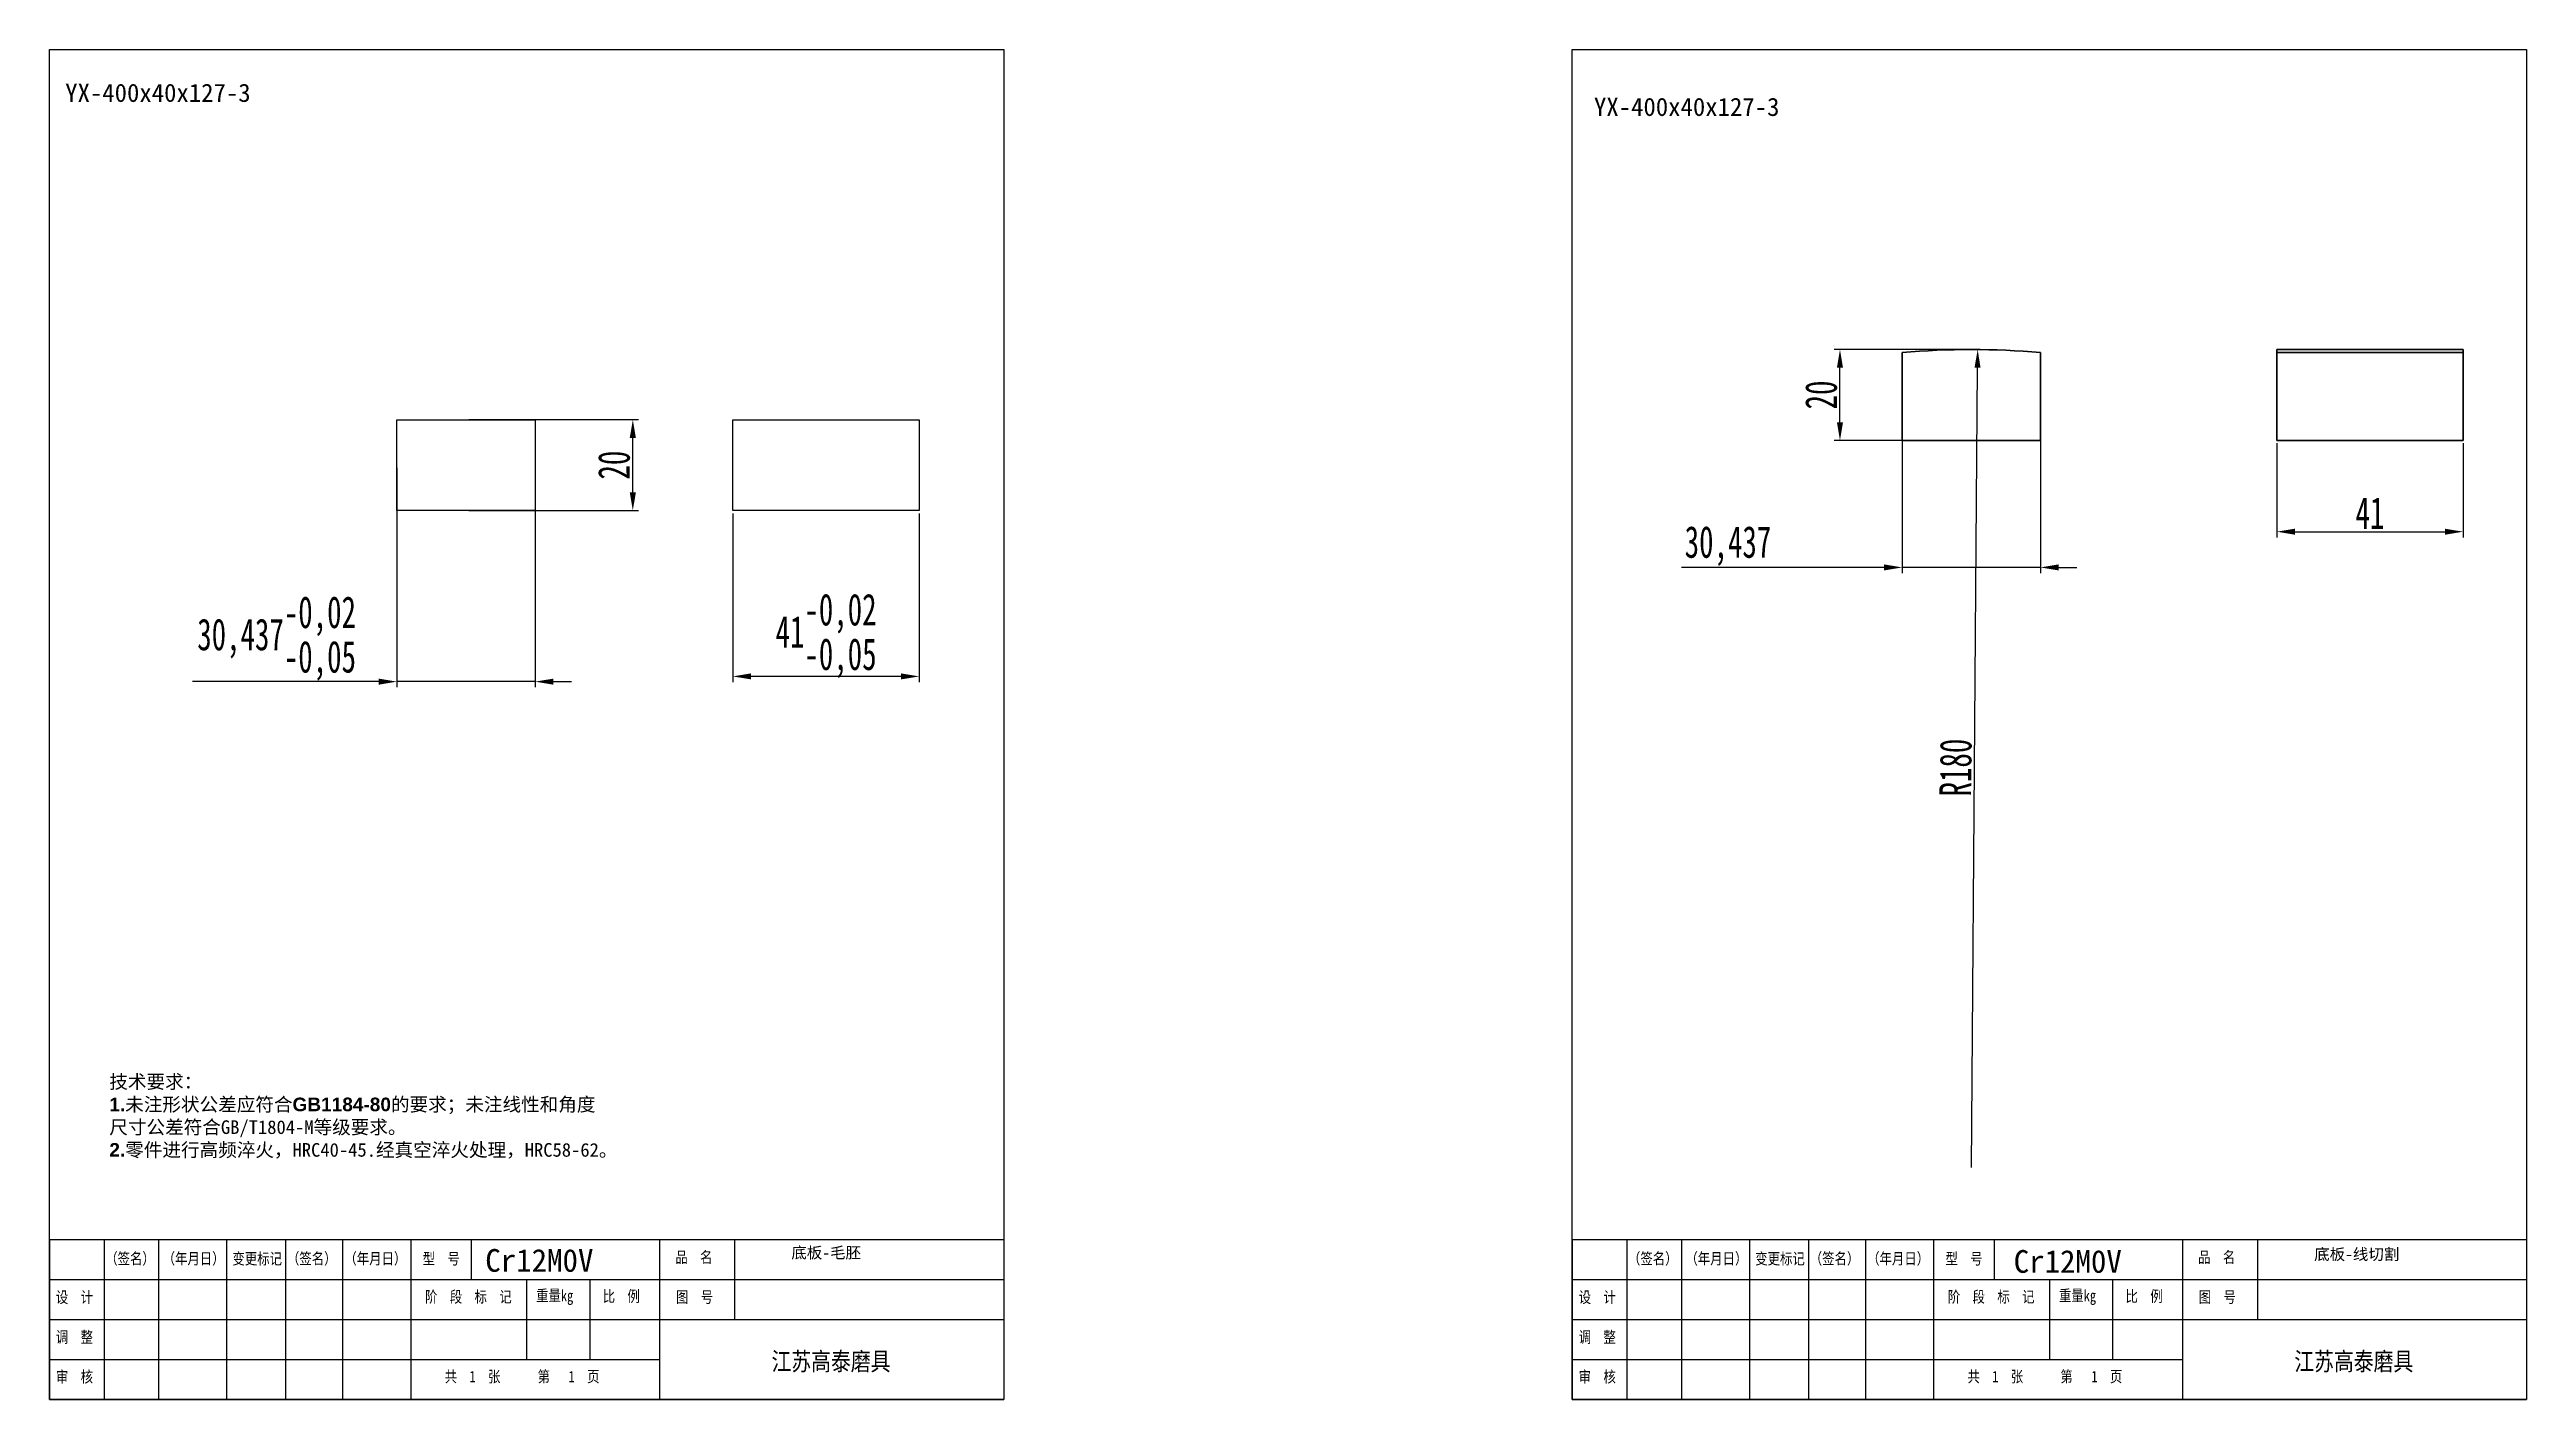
# Model space of a CAD drawing. Extents: x -214 to 8941, y -1198 to 2514.
# Drawn here: x 6081 to 6626, y 748 to 1045 of the extents above; entities that cross this region are included whole.
import ezdxf

# ---------------------------------------------------------------- set-up
doc = ezdxf.new("R2010")
doc.units = 0
doc.layers.add('标注层', color=3, linetype='Continuous', true_color=0x00ff00)
doc.styles.add('111', font='gbenor.shx', dxfattribs={"width": 0.8, "bigfont": 'gbcbig.shx'})
doc.styles.add('标准', font='', dxfattribs={"width": 0.667})
doc.styles.get('标准').set_extended_font_data('宋体')
doc.dimstyles.get("Standard").update_dxf_attribs({"dimtxt": 0.18, "dimasz": 0.18, "dimexe": 0.18, "dimexo": 0.0625, "dimgap": 0.09, "dimtad": 0, "dimtoh": 1, "dimdec": 4, "dimzin": 0, "dimdsep": 46, "dimtxsty": '标准', "dimcen": 0.09, "dimadec": 0, "dimazin": 0, "dimtfac": 1, "dimtdec": 4, "dimtofl": 0, "dimtmove": 0, "dimatfit": 3, "dimfxl": 1, "dimtolj": 1, "dimtzin": 0, "dimarcsym": 0})

msp = doc.modelspace()

# ---------------------------------------------------------------- texts
at = {"color": 7, "attachment_point": 1}
for s, width, insert, char_height in [('YX-400x40x127-3', 280.182832, (6084.7271, 1037.7675), 4), ('YX-400x40x127-3', 280.182832, (6421.2111, 1034.6724), 4), ('{\\fSimSun|b0|i0|c134|p2;底板}-{\\fSimSun|b0|i0|c134|p2;毛胚}', 21.95765, (6244.5455, 781.8259), 2.5), ('{\\fSimSun|b0|i0|c134|p2;底板}-{\\fSimSun|b0|i0|c134|p2;线切割}', 27.249025, (6579.7145, 781.4762), 2.5)]:
    msp.add_mtext_dynamic_manual_height_columns(s, width=width, gutter_width=12.5, heights=[0], dxfattribs=dict(at, insert=insert, char_height=char_height))
at = {"color": 7, "lineweight": 13, "style": '111'}
for s, insert, char_height, width, attachment_point in [('{\\fSimSun|b0|i0|c134|p2;（签名）}', (6098.9933, 779.1142), 2.5, 12, 5), ('{\\fSimSun|b0|i0|c134|p2;（年月日）}', (6112.9933, 779.1142), 2.5, 16, 5), ('{\\fSimSun|b0|i0|c134|p2;变更标记}', (6126.9933, 779.1142), 2.5, 12, 5), ('{\\fSimSun|b0|i0|c134|p2;（签名）}', (6138.9933, 779.1142), 2.5, 12, 5), ('{\\fSimSun|b0|i0|c134|p2;（年月日）}', (6152.9933, 779.1142), 2.5, 16, 5), ('{\\fSimSun|b0|i0|c134|p2;型  号}', (6167.4933, 779.1142), 2.5, 13, 5), ('{\\fSimSun|b0|i0|c134|p2;品  名}', (6223.1017, 779.4376), 2.5, 23, 5), ('{\\fSimSun|b0|i0|c134|p2;（签名）}', (6434.1533, 779.1142), 2.5, 12, 5), ('{\\fSimSun|b0|i0|c134|p2;（年月日）}', (6448.1533, 779.1142), 2.5, 16, 5), ('{\\fSimSun|b0|i0|c134|p2;变更标记}', (6462.1533, 779.1142), 2.5, 12, 5), ('{\\fSimSun|b0|i0|c134|p2;（签名）}', (6474.1533, 779.1142), 2.5, 12, 5), ('{\\fSimSun|b0|i0|c134|p2;（年月日）}', (6488.1533, 779.1142), 2.5, 16, 5), ('{\\fSimSun|b0|i0|c134|p2;型  号}', (6502.6533, 779.1142), 2.5, 13, 5), ('{\\fSimSun|b0|i0|c134|p2;品  名}', (6558.2617, 779.4376), 2.5, 23, 5), ('{\\fSimSun|b0|i0|c134|p2;设\u3000计}', (6086.7677, 770.6271), 2.5, 12, 5), ('{\\fSimSun|b0|i0|c134|p2;阶  段  标  记}', (6173.4646, 770.7184), 2.5, 26, 5), ('{\\fSimSun|b0|i0|c134|p2;重量kg}', (6192.4646, 770.7184), 2.5, 12, 5), ('{\\fSimSun|b0|i0|c134|p2;比\u3000例}', (6207.1288, 770.8585), 2.5, 12, 5), ('{\\fSimSun|b0|i0|c134|p2;图  号}', (6223.2453, 770.6691), 2.5, 23, 5), ('{\\fSimSun|b0|i0|c134|p2;设\u3000计}', (6421.9276, 770.6271), 2.5, 12, 5), ('{\\fSimSun|b0|i0|c134|p2;阶  段  标  记}', (6508.6246, 770.7184), 2.5, 26, 5), ('{\\fSimSun|b0|i0|c134|p2;重量kg}', (6527.6246, 770.7184), 2.5, 12, 5), ('{\\fSimSun|b0|i0|c134|p2;比\u3000例}', (6542.2888, 770.8585), 2.5, 12, 5), ('{\\fSimSun|b0|i0|c134|p2;图  号}', (6558.4052, 770.6691), 2.5, 23, 5), ('{\\fSimSun|b0|i0|c134|p2;调  整}', (6086.7677, 761.8771), 2.5, 12, 5), ('{\\fSimSun|b0|i0|c134|p2;调  整}', (6421.9276, 761.8771), 2.5, 12, 5), ('{\\fSimSun|b0|i0|c134|p2;江苏高泰磨具}', (6253.278, 756.4271), 4, 60, 5), ('{\\fSimSun|b0|i0|c134|p2;江苏高泰磨具}', (6588.438, 756.4271), 4, 60, 5), ('{\\fSimSun|b0|i0|c134|p2;审\u3000核}', (6086.7677, 753.1271), 2.5, 12, 5), ('{\\fSimSun|b0|i0|c134|p2;共  1  张\u3000\u3000\u3000第\u3000 1\u3000页}', (6168.2618, 754.5709), 2.5, 39.792675, 1), ('{\\fSimSun|b0|i0|c134|p2;审\u3000核}', (6421.9276, 753.1271), 2.5, 12, 5), ('{\\fSimSun|b0|i0|c134|p2;共  1  张\u3000\u3000\u3000第\u3000 1\u3000页}', (6503.4217, 754.5709), 2.5, 39.792675, 1)]:
    msp.add_mtext(s, dxfattribs=dict(at, insert=insert, char_height=char_height, width=width, attachment_point=attachment_point))
at = {"layer": '标注层', "color": 7, "lineweight": -3, "attachment_point": 1}
for s, width, insert, char_height in [('{\\fSimSun|b1|i0|c134|p2;技术要求：\\fArial|b1|i0|c0|p34;\\P1.\\fSimSun|b1|i0|c134|p2;未注形状公差应符合\\fArial|b1|i0|c0|p34;GB1184-80\\fSimSun|b1|i0|c134|p2;的要求；未注线性和角度尺寸公差符合GB/T1804-M等级要求。\\fArial|b1|i0|c0|p34;\\P2.\\fSimSun|b1|i0|c134|p2;零件进行高频淬火，HRC40-45.经真空淬火处理，HRC58-62。}', 108.384214, (6094.4398, 819.6916), 3), ('^ICr12M0V', 11.148599, (6177.1819, 781.3657), 5), ('^ICr12M0V', 11.148599, (6513.5762, 781.1409), 5)]:
    msp.add_mtext_dynamic_manual_height_columns(s, width=width, gutter_width=25, heights=[0], dxfattribs=dict(at, insert=insert, char_height=char_height))

# ---------------------------------------------------------------- blocks, each defined once
blk = doc.blocks.new('*D20')
at = {"color": 0, "lineweight": -2, "transparency": 16777216}
for p, q in [((6173.59, 963.85), (6210.91, 963.85)), ((6209.66, 947.85), (6209.66, 959.85)), ((6173.59, 943.85), (6210.91, 943.85))]:
    blk.add_line(p, q, dxfattribs=at)
at = {"color": 0, "transparency": 16777216}
for points in [[(6208.99, 959.85), (6210.33, 959.85), (6209.66, 963.85)], [(6208.99, 947.85), (6210.33, 947.85), (6209.66, 943.85)]]:
    blk.add_solid(points, dxfattribs=at)
at = {"layer": 'Defpoints', "color": 0, "transparency": 16777216}
for p in [(6172.96, 963.85), (6209.66, 963.85), (6172.96, 943.85)]:
    blk.add_point(p, dxfattribs=at)
at = {"color": 0, "transparency": 16777216, "insert": (6205.54, 953.85), "char_height": 7, "attachment_point": 5, "rotation": 90, "style": '标准'}
blk.add_mtext('20', dxfattribs=at)
blk = doc.blocks.new('*D21')
at = {"color": 0, "lineweight": -2, "transparency": 16777216}
for p, q in [((6157.74, 953.22), (6157.74, 904.96)), ((6188.18, 953.22), (6188.18, 904.96)), ((6153.74, 906.21), (6112.78, 906.21)), ((6188.18, 906.21), (6157.74, 906.21)), ((6192.18, 906.21), (6196.18, 906.21))]:
    blk.add_line(p, q, dxfattribs=at)
at = {"color": 0, "transparency": 16777216}
for points in [[(6153.74, 906.87), (6153.74, 905.54), (6157.74, 906.21)], [(6192.18, 906.87), (6192.18, 905.54), (6188.18, 906.21)]]:
    blk.add_solid(points, dxfattribs=at)
at = {"layer": 'Defpoints', "color": 0, "transparency": 16777216}
for p in [(6157.74, 953.85), (6188.18, 953.85), (6157.74, 906.21)]:
    blk.add_point(p, dxfattribs=at)
at = {"color": 0, "transparency": 16777216, "insert": (6131.26, 916.6), "char_height": 7, "attachment_point": 5, "style": '标准'}
blk.add_mtext('\\A1;30,437\\S-0,02^ -0,05;', dxfattribs=at)
blk = doc.blocks.new('*D22')
at = {"color": 0, "lineweight": -2, "transparency": 16777216}
for p, q in [((6231.69, 943.22), (6231.69, 906.11)), ((6272.69, 943.22), (6272.69, 906.11)), ((6268.69, 907.36), (6235.69, 907.36))]:
    blk.add_line(p, q, dxfattribs=at)
at = {"color": 0, "transparency": 16777216}
for points in [[(6235.69, 908.03), (6235.69, 906.7), (6231.69, 907.36)], [(6268.69, 908.03), (6268.69, 906.7), (6272.69, 907.36)]]:
    blk.add_solid(points, dxfattribs=at)
at = {"layer": 'Defpoints', "color": 0, "transparency": 16777216}
for p in [(6231.69, 943.85), (6272.69, 943.85), (6231.69, 907.36)]:
    blk.add_point(p, dxfattribs=at)
at = {"color": 0, "transparency": 16777216, "insert": (6252.19, 917.17), "char_height": 7, "attachment_point": 5, "style": '标准'}
blk.add_mtext('\\A1;41\\S-0,02^ -0,05;', dxfattribs=at)
blk = doc.blocks.new('*D42')
at = {"color": 0, "lineweight": -2, "transparency": 16777216}
for p, q in [((6489.05, 968.33), (6489.05, 930.09)), ((6519.49, 968.33), (6519.49, 930.09)), ((6485.05, 931.34), (6440.45, 931.34)), ((6519.49, 931.34), (6489.05, 931.34)), ((6523.49, 931.34), (6527.49, 931.34))]:
    blk.add_line(p, q, dxfattribs=at)
at = {"color": 0, "transparency": 16777216}
for points in [[(6485.05, 932.01), (6485.05, 930.67), (6489.05, 931.34)], [(6523.49, 932.01), (6523.49, 930.67), (6519.49, 931.34)]]:
    blk.add_solid(points, dxfattribs=at)
at = {"layer": 'Defpoints', "color": 0, "transparency": 16777216}
for p in [(6489.05, 968.96), (6519.49, 968.96), (6519.49, 931.34)]:
    blk.add_point(p, dxfattribs=at)
at = {"color": 0, "transparency": 16777216, "insert": (6450.7, 936.05), "char_height": 7, "attachment_point": 5, "style": '标准'}
blk.add_mtext('30,437', dxfattribs=at)
blk = doc.blocks.new('*D43')
at = {"color": 0, "lineweight": -2, "transparency": 16777216}
for p, q in [((6503.64, 979.28), (6474.1, 979.28)), ((6475.35, 963.28), (6475.35, 975.28)), ((6503.64, 959.28), (6474.1, 959.28))]:
    blk.add_line(p, q, dxfattribs=at)
at = {"color": 0, "transparency": 16777216}
for points in [[(6474.68, 975.28), (6476.02, 975.28), (6475.35, 979.28)], [(6474.68, 963.28), (6476.02, 963.28), (6475.35, 959.28)]]:
    blk.add_solid(points, dxfattribs=at)
at = {"layer": 'Defpoints', "color": 0, "transparency": 16777216}
for p in [(6475.35, 979.28), (6504.27, 979.28), (6504.27, 959.28)]:
    blk.add_point(p, dxfattribs=at)
at = {"color": 0, "transparency": 16777216, "insert": (6471.22, 969.28), "char_height": 7, "attachment_point": 5, "rotation": 90, "style": '标准'}
blk.add_mtext('20', dxfattribs=at)
blk = doc.blocks.new('*D44')
at = {"color": 0, "lineweight": -2, "transparency": 16777216}
for p, q in [((6571.49, 958.65), (6571.49, 937.95)), ((6612.49, 958.65), (6612.49, 937.95)), ((6575.49, 939.2), (6608.49, 939.2))]:
    blk.add_line(p, q, dxfattribs=at)
at = {"color": 0, "transparency": 16777216}
for points in [[(6575.49, 939.86), (6575.49, 938.53), (6571.49, 939.2)], [(6608.49, 939.86), (6608.49, 938.53), (6612.49, 939.2)]]:
    blk.add_solid(points, dxfattribs=at)
at = {"layer": 'Defpoints', "color": 0, "transparency": 16777216}
for p in [(6571.49, 959.28), (6612.49, 959.28), (6612.49, 939.2)]:
    blk.add_point(p, dxfattribs=at)
at = {"color": 0, "transparency": 16777216, "insert": (6591.99, 943.32), "char_height": 7, "attachment_point": 5, "style": '标准'}
blk.add_mtext('41', dxfattribs=at)
blk = doc.blocks.new('*D45')
at = {"color": 0, "lineweight": -2, "transparency": 16777216}
blk.add_line((6504.27, 799.28), (6505.63, 975.27), dxfattribs=at)
at = {"color": 0, "transparency": 16777216}
blk.add_solid([(6504.96, 975.28), (6506.29, 975.27), (6505.66, 979.27)], dxfattribs=at)
at = {"layer": 'Defpoints', "color": 0, "transparency": 16777216}
for p in [(6505.66, 979.27), (6504.27, 799.28)]:
    blk.add_point(p, dxfattribs=at)
at = {"color": 0, "transparency": 16777216, "insert": (6500.82, 887.31), "char_height": 7, "attachment_point": 5, "rotation": 89.5576, "style": '标准'}
blk.add_mtext('R180', dxfattribs=at)

# ---------------------------------------------------------------- dimensions: what is measured, and where the dimension line sits
at = {"color": 7}
for base, p1, p2, picture, middle in [((6475.3488, 979.278), (6504.2693, 959.278), (6504.2693, 979.278), '*D43', (6471.2238, 969.278)), ((6209.661, 963.848), (6172.961, 943.848), (6172.961, 963.848), '*D20', (6205.536, 953.848))]:
    dim = msp.add_linear_dim(base=base, p1=p1, p2=p2, angle=90, dimstyle='Standard', override={"dimtxt": 7, "dimasz": 4, "dimexe": 1.25, "dimexo": 0.625, "dimgap": 0.625, "dimtad": 1, "dimtih": 0, "dimtoh": 0, "dimdec": 3, "dimzin": 8, "dimdsep": 44, "dimcen": 2.5, "dimazin": 2, "dimtdec": 3, "dimtofl": 1, "dimatfit": 0, "dimtolj": 0, "dimtzin": 8}, dxfattribs=at)
    dim.commit()
    dim.dimension.update_dxf_attribs({"geometry": picture, "text_midpoint": middle})
dim = msp.add_radius_dim(center=(6504.2693, 799.278), mpoint=(6505.6591, 979.2726), dimstyle='Standard', override={"dimtxt": 7, "dimasz": 4, "dimexe": 1.25, "dimexo": 0.625, "dimgap": 0.625, "dimtad": 1, "dimtih": 0, "dimtoh": 0, "dimdec": 3, "dimzin": 8, "dimdsep": 44, "dimcen": 2.5, "dimazin": 2, "dimtdec": 3, "dimtofl": 1, "dimatfit": 0, "dimtolj": 0, "dimtzin": 8}, dxfattribs=at)
dim.commit()
dim.dimension.update_dxf_attribs({"geometry": '*D45', "text_midpoint": (6500.8239, 887.3072)})
dim = msp.add_linear_dim(base=(6519.4879, 931.3407), p1=(6489.0508, 968.9558), p2=(6519.4879, 968.9558), dimstyle='Standard', override={"dimtxt": 7, "dimasz": 4, "dimexe": 1.25, "dimexo": 0.625, "dimgap": 0.625, "dimtad": 1, "dimtih": 0, "dimtoh": 0, "dimdec": 3, "dimzin": 8, "dimdsep": 44, "dimcen": 2.5, "dimazin": 2, "dimtdec": 3, "dimtofl": 1, "dimatfit": 0, "dimtolj": 0, "dimtzin": 8}, dxfattribs=at)
dim.commit()
dim.dimension.update_dxf_attribs({"geometry": '*D42', "text_midpoint": (6450.6985, 931.3407), "dimtype": 160})
for base, p1, p2, override, picture, middle in [((6612.4901, 939.1967), (6571.4901, 959.278), (6612.4901, 959.278), {"dimtxt": 7, "dimasz": 4, "dimexe": 1.25, "dimexo": 0.625, "dimgap": 0.625, "dimtad": 1, "dimtih": 0, "dimtoh": 0, "dimdec": 3, "dimzin": 8, "dimdsep": 44, "dimcen": 2.5, "dimazin": 2, "dimtdec": 3, "dimtofl": 1, "dimatfit": 0, "dimtolj": 0, "dimtzin": 8}, '*D44', (6591.9901, 943.3217)), ((6157.7425, 906.2058), (6188.1795, 953.848), (6157.7425, 953.848), {"dimtxt": 7, "dimasz": 4, "dimexe": 1.25, "dimexo": 0.625, "dimgap": 0.625, "dimtad": 1, "dimtih": 0, "dimtoh": 0, "dimdec": 3, "dimzin": 8, "dimdsep": 44, "dimcen": 2.5, "dimazin": 2, "dimtol": 1, "dimlim": 0, "dimtp": -0.02, "dimtm": 0.05, "dimtdec": 3, "dimtofl": 1, "dimatfit": 0, "dimtolj": 1, "dimtzin": 8}, '*D21', (6131.2631, 916.6008)), ((6231.6893, 907.3643), (6272.6893, 943.848), (6231.6893, 943.848), {"dimtxt": 7, "dimasz": 4, "dimexe": 1.25, "dimexo": 0.625, "dimgap": 0.625, "dimtad": 1, "dimtih": 0, "dimtoh": 0, "dimdec": 3, "dimzin": 8, "dimdsep": 44, "dimcen": 2.5, "dimazin": 2, "dimtol": 1, "dimlim": 0, "dimtp": -0.02, "dimtm": 0.05, "dimtdec": 3, "dimtofl": 1, "dimatfit": 0, "dimtolj": 1, "dimtzin": 8}, '*D22', (6252.1893, 917.1728))]:
    dim = msp.add_linear_dim(base=base, p1=p1, p2=p2, dimstyle='Standard', override=override, dxfattribs=at)
    dim.commit()
    dim.dimension.update_dxf_attribs({"geometry": picture, "text_midpoint": middle})

# ---------------------------------------------------------------- linework, layer by layer
at = {"color": 7, "lineweight": 35}
for p, q in [((6489.0508, 978.6335), (6489.0508, 959.278)), ((6519.4879, 978.6335), (6519.4879, 959.278)), ((6571.4901, 978.6335), (6571.4901, 979.278)), ((6571.4901, 979.278), (6612.4901, 979.278)), ((6571.4901, 978.6335), (6612.4901, 978.6335)), ((6571.4901, 978.6335), (6571.4901, 959.278)), ((6612.4901, 978.6335), (6612.4901, 979.278)), ((6612.4901, 978.6335), (6612.4901, 959.278)), ((6489.0508, 959.278), (6519.4879, 959.278)), ((6571.4901, 959.278), (6612.4901, 959.278))]:
    msp.add_line(p, q, dxfattribs=at)
at = {"color": 7}
for p, q in [((6157.7425, 943.848), (6157.7425, 963.848)), ((6157.7425, 963.848), (6188.1795, 963.848)), ((6188.1795, 963.848), (6188.1795, 943.848)), ((6231.6893, 943.848), (6231.6893, 963.848)), ((6231.6893, 963.848), (6272.6893, 963.848)), ((6272.6893, 963.848), (6272.6893, 943.848)), ((6188.1795, 943.848), (6157.7425, 943.848)), ((6272.6893, 943.848), (6231.6893, 943.848)), ((6081.2828, 783.4794), (6291.2828, 783.4794)), ((6081.2828, 783.4794), (6081.2828, 748.2794)), ((6093.2828, 783.4794), (6093.2828, 748.2794)), ((6105.2828, 783.4794), (6105.2828, 748.2794)), ((6120.2496, 783.4794), (6120.2496, 748.2794)), ((6120.2496, 783.4794), (6120.2496, 748.2794)), ((6120.2496, 783.4794), (6120.2496, 748.2794)), ((6133.2496, 783.4794), (6133.2496, 748.2794)), ((6145.7793, 783.4794), (6145.7793, 748.2794)), ((6160.8014, 783.4794), (6160.8014, 748.2794)), ((6174.0953, 783.4794), (6174.0953, 774.6794)), ((6215.5602, 783.4794), (6215.5602, 748.2794)), ((6232.072, 783.4794), (6232.072, 765.8794)), ((6416.4427, 783.4794), (6626.4427, 783.4794)), ((6416.4427, 783.4794), (6416.4427, 748.2794)), ((6428.4427, 783.4794), (6428.4427, 748.2794)), ((6440.4427, 783.4794), (6440.4427, 748.2794)), ((6455.4096, 783.4794), (6455.4096, 748.2794)), ((6455.4096, 783.4794), (6455.4096, 748.2794)), ((6455.4096, 783.4794), (6455.4096, 748.2794)), ((6468.4096, 783.4794), (6468.4096, 748.2794)), ((6480.9392, 783.4794), (6480.9392, 748.2794)), ((6495.9613, 783.4794), (6495.9613, 748.2794)), ((6509.2552, 783.4794), (6509.2552, 774.6794)), ((6550.7201, 783.4794), (6550.7201, 748.2794)), ((6567.2319, 783.4794), (6567.2319, 765.8794)), ((6081.2828, 774.6794), (6291.2828, 774.6794)), ((6186.2828, 774.6794), (6186.2828, 757.0794)), ((6200.1835, 774.6794), (6200.1835, 757.0794)), ((6416.4427, 774.6794), (6626.4427, 774.6794)), ((6521.4427, 774.6794), (6521.4427, 757.0794)), ((6535.3435, 774.6794), (6535.3435, 757.0794)), ((6081.2828, 765.8794), (6291.2828, 765.8794)), ((6416.4427, 765.8794), (6626.4427, 765.8794)), ((6081.2828, 757.0794), (6215.5602, 757.0794)), ((6416.4427, 757.0794), (6550.7201, 757.0794)), ((6081.2828, 748.2794), (6291.2828, 748.2794)), ((6416.4427, 748.2794), (6626.4427, 748.2794))]:
    msp.add_line(p, q, dxfattribs=at)
for points in [[(6081.2828, 748.2794), (6081.2828, 1045.2794), (6291.2828, 1045.2794), (6291.2828, 748.2794)], [(6416.4427, 748.2794), (6416.4427, 1045.2794), (6626.4427, 1045.2794), (6626.4427, 748.2794)]]:
    msp.add_lwpolyline(points, close=True, dxfattribs=at)
at = {"color": 7, "lineweight": 35}
msp.add_arc((6504.2693, 799.278), 180, 85.150001, 94.849997, dxfattribs=at)

msp.set_redraw_order([(e.dxf.handle, doc.entitydb.next_handle()) for e in msp.query("TEXT MTEXT ATTDEF DIMENSION ARC_DIMENSION")])  # texts and dimensions are drawn at this point

doc.saveas('drawing.dxf')
